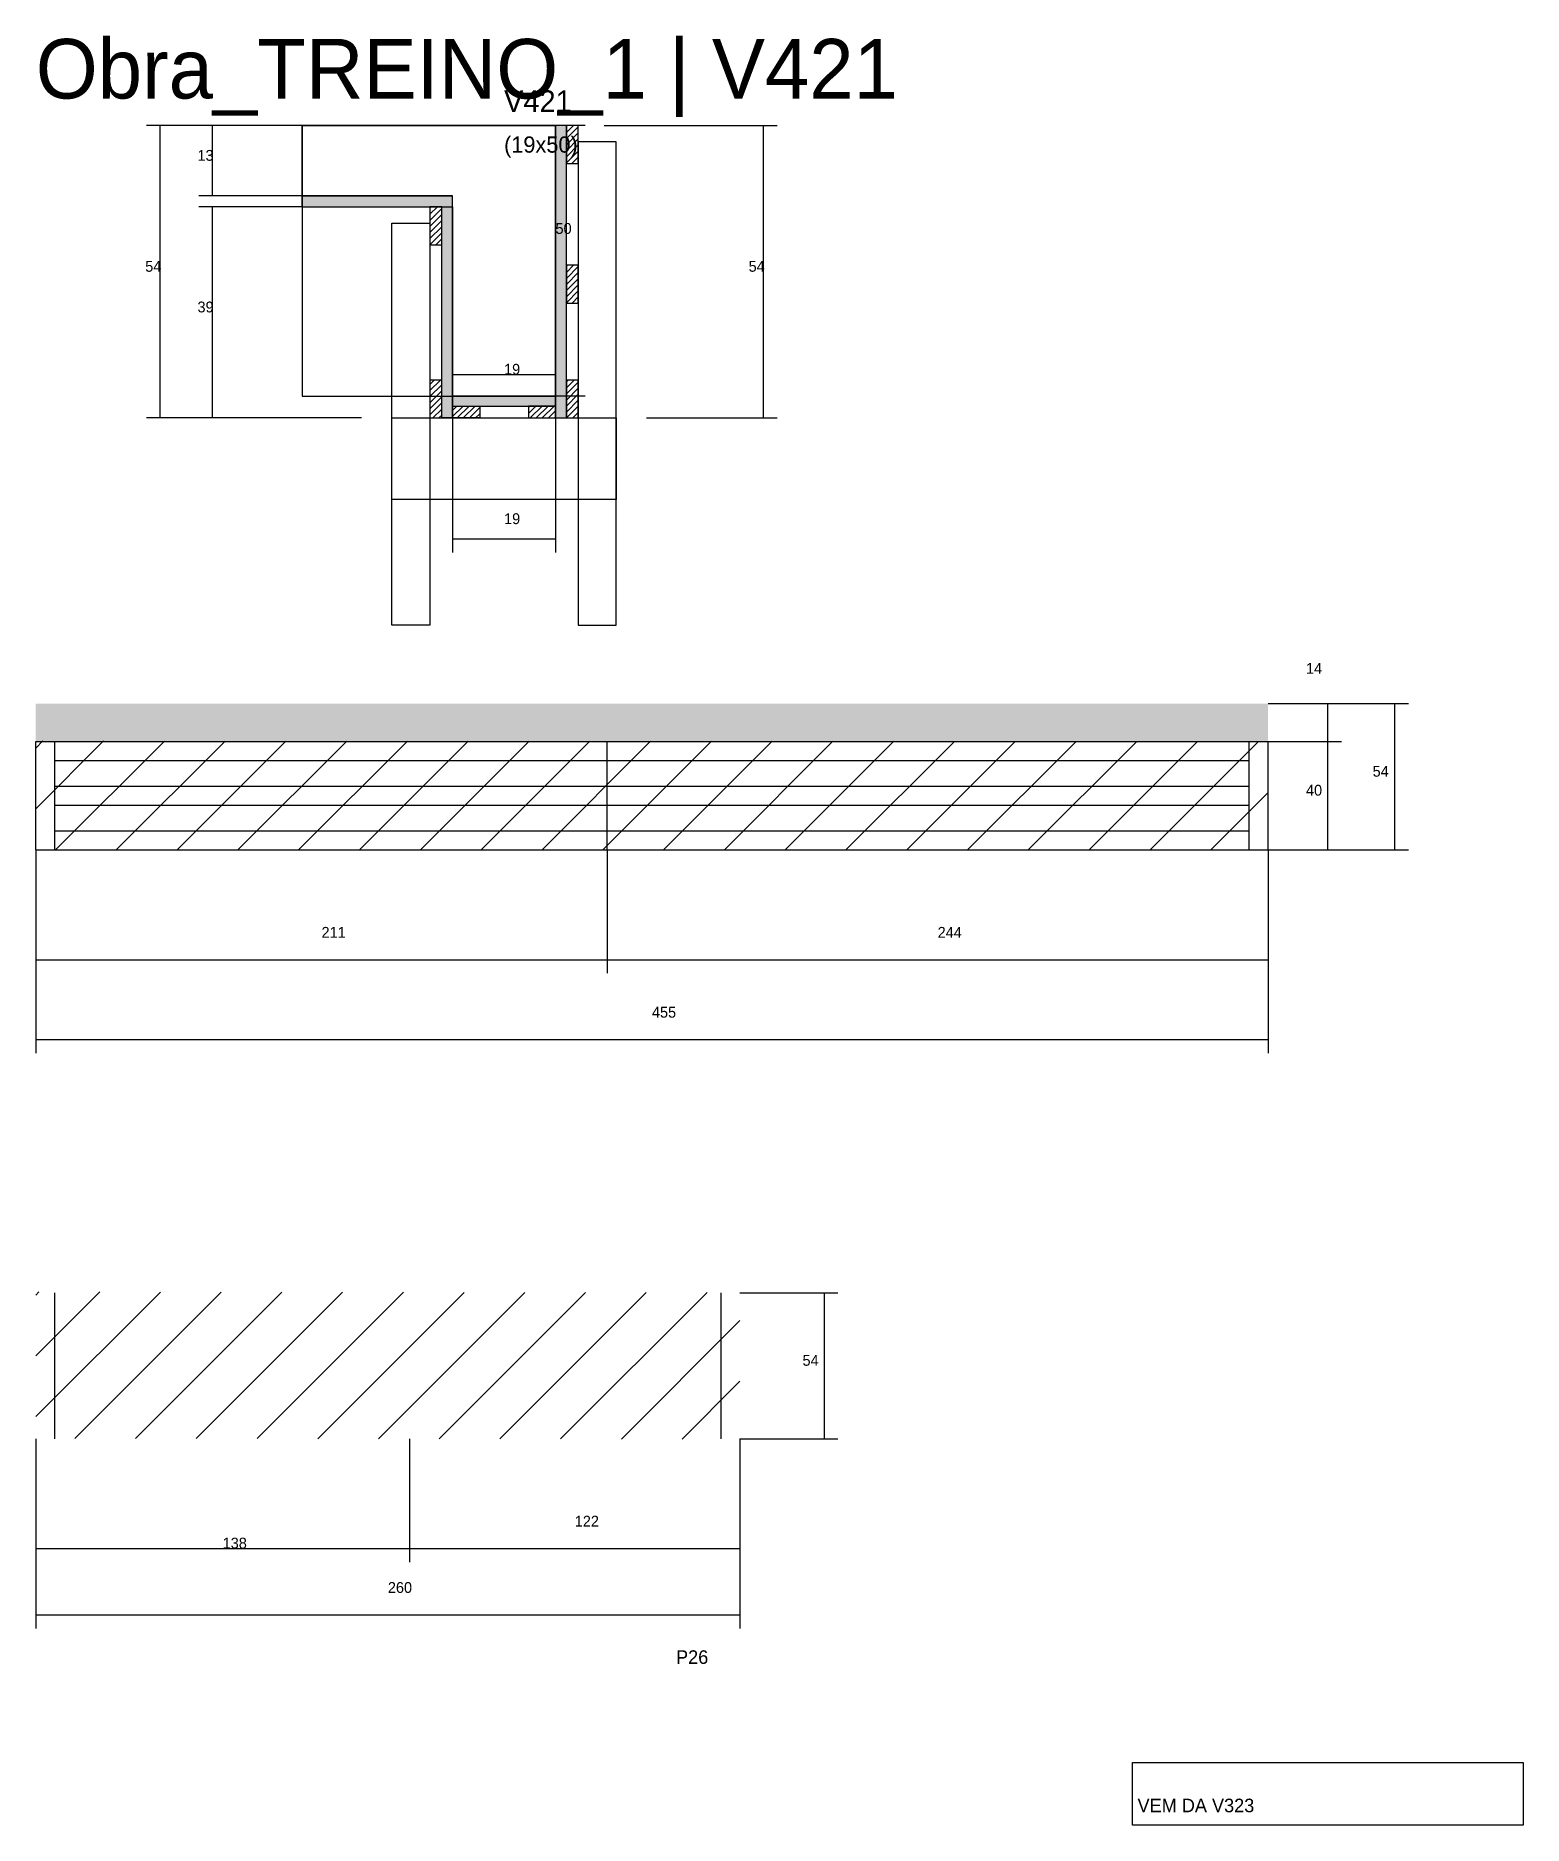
# Model space of a CAD drawing. Header units: metres. Extents: x -41 to 34840, y -36000 to 1848.
# Drawn here: x 26180 to 26729, y -6098 to -5437 of the extents above; entities that cross this region are included whole.
import ezdxf

# ---------------------------------------------------------------- set-up
doc = ezdxf.new("R2010")
doc.units = ezdxf.units.M
for name, color, linetype in [('CONCRETO', 251, 'Continuous'), ('COTA', 4, 'Continuous'), ('Cota Seção (2x)', 4, 'Continuous'), ('Hachura', 253, 'Continuous'), ('LABEL_ID', 3, 'Continuous'), ('Madeira', 126, 'Continuous'), ('NOMENCLATURA', 7, 'Continuous'), ('Painéis', 200, 'Continuous'), ('REAPROVEITAMENTO', 251, 'Continuous'), ('SARR_2.2x7', 40, 'Continuous'), ('SARR_3.5x7', 81, 'Continuous'), ('Texto Seção', 7, 'Continuous')]:
    doc.layers.add(name, color=color, linetype=linetype)

msp = doc.modelspace()

# ---------------------------------------------------------------- texts
at = {"layer": 'COTA'}
for s, p in [('13', (26239.7, -5483)), ('54', (26220.4, -5524)), ('54', (26443.2, -5524)), ('39', (26239.7, -5539)), ('19', (26352.9, -5617.2)), ('14', (26649, -5672.5)), ('54', (26673.6, -5710.5)), ('40', (26649, -5717.5)), ('211', (26285.5, -5770)), ('244', (26513, -5770)), ('455', (26407.5, -5799.5)), ('54', (26463.1, -5928.1)), ('122', (26379, -5987.5)), ('138', (26249, -5995.6)), ('260', (26310, -6012))]:
    msp.add_text(s, height=4, dxfattribs=at).set_placement(p)
at = {"layer": 'Cota Seção (2x)'}
for s, p in [('50', (26371.9, -5510)), ('19', (26352.9, -5562))]:
    msp.add_text(s, height=4, dxfattribs=at).set_placement(p)
at = {"layer": 'LABEL_ID'}
msp.add_text('Obra_TREINO_1 | V421', height=22, dxfattribs=at).set_placement((26180, -5460))
at = {"layer": 'NOMENCLATURA'}
msp.add_text('P26', height=5, dxfattribs=at).set_placement((26416.4, -6038.2))
at = {"layer": 'Texto Seção'}
for s, height, p in [('V421', 8, (26352.9, -5465)), ('(19x50)', 6, (26352.9, -5480)), ('VEM DA V323', 5, (26586.8, -6093))]:
    msp.add_text(s, height=height, dxfattribs=at).set_placement(p)

# ---------------------------------------------------------------- hatches: boundary and pattern name
at = {"layer": 'COTA'}
h = msp.add_hatch(dxfattribs=at)
h.set_pattern_fill('AR-CONC', scale=0.03)
h.paths.add_polyline_path([(26635, -5697.5), (26635, -5683.5), (26635, -5683.5), (26180, -5683.5), (26180, -5683.5), (26180, -5697.5), (26180, -5697.5), (26635, -5697.5)])
at = {"layer": 'Hachura'}
h = msp.add_hatch(color=8, dxfattribs=at)
h.dxf.hatch_style = 1
h.paths.add_polyline_path([(26375.9, -5470), (26371.9, -5470), (26371.9, -5470), (26371.9, -5578), (26371.9, -5578), (26375.9, -5578), (26375.9, -5578), (26375.9, -5470)])
h = msp.add_hatch(dxfattribs=at)
h.set_pattern_fill('ANSI31', scale=0.5)
h.paths.add_polyline_path([(26375.9, -5484), (26380.3, -5484), (26380.3, -5484), (26380.3, -5470), (26380.3, -5470), (26375.9, -5470), (26375.9, -5470), (26375.9, -5484)])
h = msp.add_hatch(color=8, dxfattribs=at)
h.dxf.hatch_style = 1
h.paths.add_polyline_path([(26333.9, -5500), (26333.9, -5496), (26333.9, -5496), (26278.3, -5496), (26278.3, -5496), (26278.3, -5500), (26278.3, -5500), (26333.9, -5500)])
h = msp.add_hatch(dxfattribs=at)
h.set_pattern_fill('ANSI31', scale=0.5)
h.paths.add_polyline_path([(26325.5, -5514), (26329.9, -5514), (26329.9, -5514), (26329.9, -5500), (26329.9, -5500), (26325.5, -5500), (26325.5, -5500), (26325.5, -5514)])
h = msp.add_hatch(color=8, dxfattribs=at)
h.dxf.hatch_style = 1
h.paths.add_polyline_path([(26333.9, -5500), (26329.9, -5500), (26329.9, -5500), (26329.9, -5578), (26329.9, -5578), (26333.9, -5578), (26333.9, -5578), (26333.9, -5500)])
h = msp.add_hatch(dxfattribs=at)
h.set_pattern_fill('ANSI31', scale=0.5)
h.paths.add_polyline_path([(26375.9, -5535.6), (26380.3, -5535.6), (26380.3, -5535.6), (26380.3, -5521.6), (26380.3, -5521.6), (26375.9, -5521.6), (26375.9, -5521.6), (26375.9, -5535.6)])
h = msp.add_hatch(dxfattribs=at)
h.set_pattern_fill('ANSI31', scale=0.5)
h.paths.add_polyline_path([(26325.5, -5578), (26329.9, -5578), (26329.9, -5578), (26329.9, -5564), (26329.9, -5564), (26325.5, -5564), (26325.5, -5564), (26325.5, -5578)])
h = msp.add_hatch(dxfattribs=at)
h.set_pattern_fill('ANSI31', scale=0.5)
h.paths.add_polyline_path([(26375.9, -5578), (26380.3, -5578), (26380.3, -5578), (26380.3, -5564), (26380.3, -5564), (26375.9, -5564), (26375.9, -5564), (26375.9, -5578)])
h = msp.add_hatch(color=8, dxfattribs=at)
h.dxf.hatch_style = 1
h.paths.add_polyline_path([(26371.9, -5573.6), (26371.9, -5570), (26371.9, -5570), (26333.9, -5570), (26333.9, -5570), (26333.9, -5573.6), (26333.9, -5573.6), (26371.9, -5573.6)])
h = msp.add_hatch(dxfattribs=at)
h.set_pattern_fill('ANSI31', scale=0.5)
h.paths.add_polyline_path([(26333.9, -5578), (26333.9, -5573.6), (26333.9, -5573.6), (26343.9, -5573.6), (26343.9, -5573.6), (26343.9, -5578), (26343.9, -5578), (26333.9, -5578)])
h = msp.add_hatch(dxfattribs=at)
h.set_pattern_fill('ANSI31', scale=0.5)
h.paths.add_polyline_path([(26371.9, -5578), (26371.9, -5573.6), (26371.9, -5573.6), (26361.9, -5573.6), (26361.9, -5573.6), (26361.9, -5578), (26361.9, -5578), (26371.9, -5578)])
at = {"layer": 'REAPROVEITAMENTO'}
h = msp.add_hatch(dxfattribs=at)
h.set_pattern_fill('ANSI31', scale=5)
h.paths.add_polyline_path([(26180, -5737.4), (26180, -5697.3), (26180, -5697.3), (26635, -5697.5), (26635, -5697.5), (26635, -5737.6), (26635, -5737.6), (26180, -5737.4)])
h = msp.add_hatch(dxfattribs=at)
h.set_pattern_fill('ANSI31', scale=5)
h.paths.add_polyline_path([(26180, -5954.9), (26180, -5900.8), (26180, -5900.8), (26440, -5901.1), (26440, -5901.1), (26440, -5955.2), (26440, -5955.2), (26180, -5954.9)])

# ---------------------------------------------------------------- linework, layer by layer
at = {"layer": 'CONCRETO'}
for points in [[(26278.3, -5496), (26278.3, -5470), (26333.9, -5470), (26333.9, -5470), (26371.9, -5470), (26371.9, -5570), (26333.9, -5570), (26333.9, -5496)], [(26278.3, -5570), (26371.9, -5570), (26371.9, -5470), (26278.3, -5470)]]:
    msp.add_lwpolyline(points, close=True, dxfattribs=at)
at = {"layer": 'COTA'}
for p, q in [((26325.9, -5470), (26220.9, -5470)), ((26225.9, -5578), (26225.9, -5470)), ((26278.3, -5470), (26240.2, -5470)), ((26245.2, -5496), (26245.2, -5470)), ((26389.9, -5470), (26453.7, -5470)), ((26448.7, -5578), (26448.7, -5470)), ((26278.3, -5496), (26240.2, -5496)), ((26278.3, -5500), (26240.2, -5500)), ((26245.2, -5578), (26245.2, -5500)), ((26300.3, -5578), (26220.9, -5578)), ((26300.3, -5578), (26240.2, -5578)), ((26333.9, -5578), (26333.9, -5627.7)), ((26371.9, -5578), (26371.9, -5627.7)), ((26405.5, -5578), (26453.7, -5578)), ((26333.9, -5622.7), (26371.9, -5622.7)), ((26635, -5683.5), (26662.1, -5683.5)), ((26635, -5683.5), (26686.8, -5683.5)), ((26657.1, -5697.5), (26657.1, -5683.5)), ((26681.8, -5737.5), (26681.8, -5683.5)), ((26635, -5697.5), (26662.1, -5697.5)), ((26635, -5697.5), (26662.1, -5697.5)), ((26657.1, -5737.5), (26657.1, -5697.5)), ((26180, -5737.5), (26180, -5783.1)), ((26180, -5737.5), (26180, -5812.6)), ((26391, -5737.5), (26391, -5783.1)), ((26391, -5737.5), (26391, -5783.1)), ((26635, -5737.5), (26635, -5783.1)), ((26635, -5737.5), (26635, -5812.6)), ((26635, -5737.5), (26662.1, -5737.5)), ((26635, -5737.5), (26686.8, -5737.5)), ((26180, -5778.1), (26391, -5778.1)), ((26391, -5778.1), (26635, -5778.1)), ((26180, -5807.6), (26635, -5807.6)), ((26440, -5901.1), (26476.2, -5901.1)), ((26471.2, -5955.1), (26471.2, -5901.1)), ((26180, -5955.1), (26180, -6000.6)), ((26180, -5955.1), (26180, -6025.1)), ((26318, -5955.1), (26318, -6000.6)), ((26318, -5955.1), (26318, -6000.6)), ((26440, -5955.1), (26440, -6000.6)), ((26440, -5955.1), (26440, -6025.1)), ((26440, -5955.1), (26476.2, -5955.1)), ((26180, -5995.6), (26318, -5995.6)), ((26318, -5995.6), (26440, -5995.6)), ((26180, -6020.1), (26440, -6020.1))]:
    msp.add_line(p, q, dxfattribs=at)
at = {"layer": 'Cota Seção (2x)'}
for p, q in [((26382.9, -5470), (26366.9, -5470)), ((26371.9, -5570), (26371.9, -5470)), ((26333.9, -5578), (26333.9, -5557)), ((26371.9, -5578), (26371.9, -5557)), ((26333.9, -5562), (26371.9, -5562)), ((26382.9, -5570), (26366.9, -5570))]:
    msp.add_line(p, q, dxfattribs=at)
at = {"layer": 'Madeira'}
for points in [[(26375.9, -5484), (26380.3, -5484), (26380.3, -5470), (26375.9, -5470)], [(26325.5, -5514), (26329.9, -5514), (26329.9, -5500), (26325.5, -5500)], [(26375.9, -5535.6), (26380.3, -5535.6), (26380.3, -5521.6), (26375.9, -5521.6)], [(26325.5, -5578), (26329.9, -5578), (26329.9, -5564), (26325.5, -5564)], [(26375.9, -5578), (26380.3, -5578), (26380.3, -5564), (26375.9, -5564)], [(26333.9, -5578), (26333.9, -5573.6), (26343.9, -5573.6), (26343.9, -5578)], [(26371.9, -5578), (26371.9, -5573.6), (26361.9, -5573.6), (26361.9, -5578)]]:
    msp.add_lwpolyline(points, close=True, dxfattribs=at)
at = {"layer": 'Painéis'}
for p, q in [((26371.9, -5578), (26371.9, -5470)), ((26278.3, -5496), (26333.9, -5496)), ((26278.3, -5500), (26278.3, -5496)), ((26333.9, -5500), (26333.9, -5496)), ((26333.9, -5578), (26333.9, -5500)), ((26333.9, -5570), (26371.9, -5570)), ((26333.9, -5573.6), (26333.9, -5570)), ((26371.9, -5573.6), (26371.9, -5570)), ((26180, -5697.5), (26635, -5697.5)), ((26180, -5737.5), (26180, -5697.5)), ((26391, -5737.5), (26391, -5697.5)), ((26635, -5737.5), (26635, -5697.5)), ((26180, -5737.5), (26635, -5737.5))]:
    msp.add_line(p, q, dxfattribs=at)
for points in [[(26375.9, -5470), (26371.9, -5470), (26371.9, -5578), (26375.9, -5578)], [(26333.9, -5500), (26333.9, -5496), (26278.3, -5496), (26278.3, -5500)], [(26329.9, -5500), (26333.9, -5500), (26333.9, -5578), (26329.9, -5578)], [(26371.9, -5573.6), (26371.9, -5570), (26333.9, -5570), (26333.9, -5573.6)]]:
    msp.add_lwpolyline(points, close=True, dxfattribs=at)
at = {"layer": 'SARR_2.2x7'}
for p, q in [((26187, -5737.5), (26187, -5697.5)), ((26628, -5737.5), (26628, -5697.5)), ((26187, -5704.5), (26628, -5704.5)), ((26187, -5714), (26391, -5714)), ((26391, -5714), (26628, -5714)), ((26187, -5721), (26391, -5721)), ((26391, -5721), (26628, -5721)), ((26187, -5730.5), (26628, -5730.5)), ((26187, -5955.1), (26187, -5901.1)), ((26433, -5955.1), (26433, -5901.1))]:
    msp.add_line(p, q, dxfattribs=at)
at = {"layer": 'SARR_3.5x7'}
for points in [[(26394.3, -5476), (26380.3, -5476), (26380.3, -5654.5), (26394.3, -5654.5)], [(26311.5, -5506), (26325.5, -5506), (26325.5, -5654.5), (26311.5, -5654.5)], [(26311.5, -5578), (26394.3, -5578), (26394.3, -5608.1), (26311.5, -5608.1)]]:
    msp.add_lwpolyline(points, close=True, dxfattribs=at)
at = {"layer": 'Texto Seção'}
msp.add_lwpolyline([(26585, -6074.6), (26729.2, -6074.6), (26729.2, -6097.8), (26585, -6097.8)], close=True, dxfattribs=at)

msp.set_redraw_order([(e.dxf.handle, doc.entitydb.next_handle()) for e in msp.query("TEXT MTEXT ATTDEF DIMENSION ARC_DIMENSION")])  # texts and dimensions are drawn at this point

doc.saveas('drawing.dxf')
